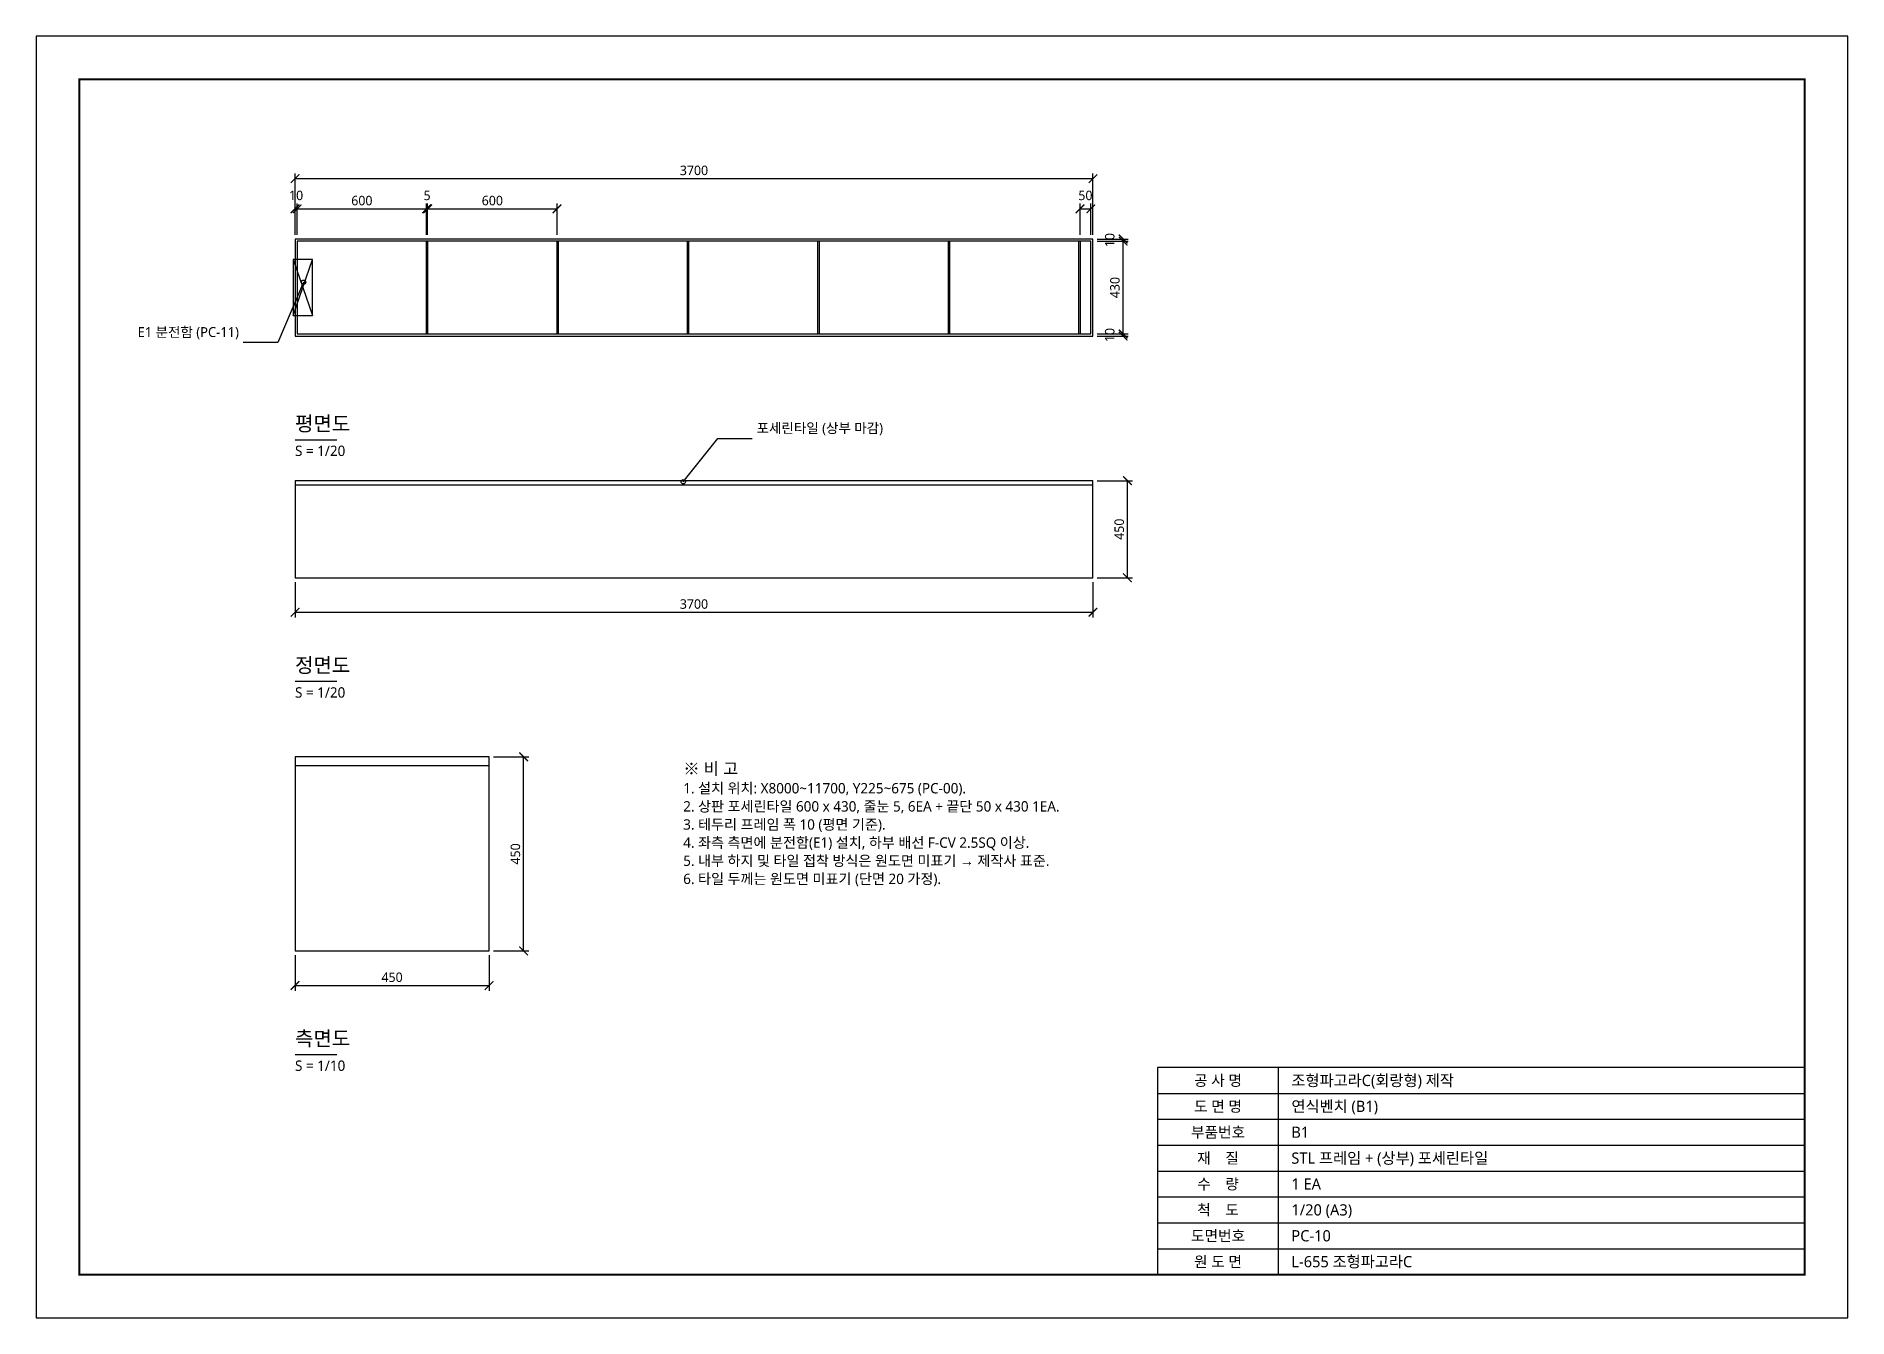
# Model space of a CAD drawing. Header units: millimetres. Extents: x 0 to 650420, y 0 to 14850.
# Drawn here: x 500000 to 508400, y 0 to 5940 of the extents above; entities that cross this region are included whole.
import ezdxf
from ezdxf.enums import TextEntityAlignment as Align

# ---------------------------------------------------------------- set-up
doc = ezdxf.new("R2010")
doc.units = ezdxf.units.MM
for name, color, linetype in [('DIM', 3, 'Continuous'), ('FRAME', 7, 'Continuous'), ('OUTLINE', 7, 'Continuous'), ('TEXT', 7, 'Continuous'), ('THIN', 8, 'Continuous')]:
    doc.layers.add(name, color=color, linetype=linetype)
doc.styles.add('KOR', font='NanumGothic.ttf')
doc.dimstyles.new('PART', dxfattribs={"dimtxt": 2.2, "dimasz": 2, "dimexe": 1.2, "dimexo": 1, "dimgap": 0.8, "dimtad": 1, "dimdec": 1, "dimlfac": 100, "dimdsep": 46, "dimtxsty": 'KOR', "dimblk": 'ARCHTICK', "dimcen": 2.5, "dimclrd": 3, "dimclre": 3, "dimclrt": 3, "dimazin": 3, "dimtfac": 0.5, "dimtmove": 2, "dimatfit": 3})

msp = doc.modelspace()

# ---------------------------------------------------------------- texts
at = {"layer": 'TEXT', "style": 'KOR'}
msp.add_text('E1 분전함 (PC-11)', height=46, dxfattribs=at).set_placement((500940, 4532), align=Align.BOTTOM_RIGHT)
for s, height, p in [('평면도', 68, (501200, 4090)), ('포세린타일 (상부 마감)', 46, (503340, 4087)), ('S = 1/20', 48, (501200, 3980)), ('정면도', 68, (501200, 2970)), ('S = 1/20', 48, (501200, 2860)), ('※ 비 고', 56, (503000, 2500)), ('1. 설치 위치: X8000~11700, Y225~675 (PC-00).', 48, (503000, 2416)), ('2. 상판 포세린타일 600 x 430, 줄눈 5, 6EA + 끝단 50 x 430 1EA.', 48, (503000, 2332)), ('3. 테두리 프레임 폭 10 (평면 기준).', 48, (503000, 2248)), ('4. 좌측 측면에 분전함(E1) 설치, 하부 배선 F-CV 2.5SQ 이상.', 48, (503000, 2164)), ('5. 내부 하지 및 타일 접착 방식은 원도면 미표기 → 제작사 표준.', 48, (503000, 2080)), ('6. 타일 두께는 원도면 미표기 (단면 20 가정).', 48, (503000, 1996)), ('측면도', 68, (501200, 1240)), ('S = 1/10', 48, (501200, 1130))]:
    msp.add_text(s, height=height, dxfattribs=at).set_placement(p, align=Align.BOTTOM_LEFT)
for s, p in [('공 사 명', (505480, 1100)), ('도 면 명', (505480, 980)), ('부품번호', (505480, 860)), ('재    질', (505480, 740)), ('수    량', (505480, 620)), ('척    도', (505480, 500)), ('도면번호', (505480, 380)), ('원 도 면', (505480, 260))]:
    msp.add_text(s, height=50, dxfattribs=at).set_placement(p, align=Align.MIDDLE_CENTER)
for s, p in [('조형파고라C(회랑형) 제작', (505820, 1100)), ('연식벤치 (B1)', (505820, 980)), ('B1', (505820, 860)), ('STL 프레임 + (상부) 포세린타일', (505820, 740)), ('1 EA', (505820, 620)), ('1/20 (A3)', (505820, 500)), ('PC-10', (505820, 380)), ('L-655 조형파고라C', (505820, 260))]:
    msp.add_text(s, height=52, dxfattribs=at).set_placement(p, align=Align.MIDDLE_LEFT)

# ---------------------------------------------------------------- blocks, each defined once
blk = doc.blocks.new('_ARCHTICK')
at = {"color": 0, "linetype": 'BYBLOCK', "const_width": 0.15}
blk.add_lwpolyline([(-0.5, -0.5), (0.5, 0.5)], dxfattribs=at)

# ---------------------------------------------------------------- dimensions: what is measured, and where the dimension line sits
at = {"layer": 'DIM'}
for base, p1, p2, override in [((501200, 5280), (501200, 5000), (504900, 5000), {"dimscale": 20, "dimlfac": 1}), ((501200, 5140), (501200, 5000), (501210, 5000), {"dimscale": 20, "dimlfac": 1}), ((501810, 5140), (501810, 5000), (501815, 5000), {"dimscale": 20, "dimlfac": 1}), ((504840, 5140), (504840, 5000), (504890, 5000), {"dimscale": 20, "dimlfac": 1}), ((501210, 5140), (501210, 5000), (501810, 5000), {"dimscale": 20, "dimlfac": 1}), ((501815, 5140), (501815, 5000), (502415, 5000), {"dimscale": 20, "dimlfac": 1}), ((501200, 3270), (501200, 3430), (504900, 3430), {"dimscale": 20, "dimlfac": 1}), ((501200, 1540), (501200, 1700), (502100, 1700), {"dimscale": 20, "dimlfac": 0.5})]:
    msp.add_linear_dim(base=base, p1=p1, p2=p2, dimstyle='PART', override=override, dxfattribs=at).render()
for base, p1, p2, override in [((505040, 4990), (504900, 4990), (504900, 5000), {"dimscale": 20, "dimlfac": 1}), ((505040, 4560), (504900, 4560), (504900, 4990), {"dimscale": 20, "dimlfac": 1}), ((505040, 4550), (504900, 4550), (504900, 4560), {"dimscale": 20, "dimlfac": 1}), ((505060, 3430), (504900, 3430), (504900, 3880), {"dimscale": 20, "dimlfac": 1}), ((502260, 1700), (502100, 1700), (502100, 2600), {"dimscale": 20, "dimlfac": 0.5})]:
    msp.add_linear_dim(base=base, p1=p1, p2=p2, angle=90, dimstyle='PART', override=override, dxfattribs=at).render()

# ---------------------------------------------------------------- linework, layer by layer
at = {"layer": 'DIM'}
for points in [[(501240, 4800), (501120, 4520), (500960, 4520)], [(503000, 3875), (503160, 4075), (503320, 4075)]]:
    msp.add_lwpolyline(points, dxfattribs=at)
for centre in [(501240, 4800), (503000, 3875)]:
    msp.add_circle(centre, 10, dxfattribs=at)
at = {"layer": 'FRAME'}
for points in [[(500000, 0), (508400, 0), (508400, 5940), (500000, 5940)], [(505200, 200), (508200, 200), (508200, 1160), (505200, 1160)]]:
    msp.add_lwpolyline(points, close=True, dxfattribs=at)
at = {"layer": 'FRAME', "const_width": 10}
msp.add_lwpolyline([(500200, 200), (508200, 200), (508200, 5740), (500200, 5740)], close=True, dxfattribs=at)
at = {"layer": 'OUTLINE'}
for points in [[(501200, 4550), (504900, 4550), (504900, 5000), (501200, 5000)], [(501192, 4645), (501281, 4645), (501281, 4905), (501192, 4905)], [(501200, 3430), (504900, 3430), (504900, 3880), (501200, 3880)], [(501200, 1700), (502100, 1700), (502100, 2600), (501200, 2600)]]:
    msp.add_lwpolyline(points, close=True, dxfattribs=at)
at = {"layer": 'TEXT'}
for points in [[(501200, 4070), (501393.8, 4070)], [(501200, 2950), (501393.8, 2950)], [(501200, 1220), (501393.8, 1220)]]:
    msp.add_lwpolyline(points, dxfattribs=at)
at = {"layer": 'THIN'}
for p, q in [((501192, 4645), (501281, 4905)), ((501192, 4905), (501281, 4645))]:
    msp.add_line(p, q, dxfattribs=at)
for points in [[(501210, 4560), (504890, 4560), (504890, 4990), (501210, 4990)], [(501210, 4560), (501810, 4560), (501810, 4990), (501210, 4990)], [(501815, 4560), (502415, 4560), (502415, 4990), (501815, 4990)], [(502420, 4560), (503020, 4560), (503020, 4990), (502420, 4990)], [(503025, 4560), (503625, 4560), (503625, 4990), (503025, 4990)], [(503630, 4560), (504230, 4560), (504230, 4990), (503630, 4990)], [(504235, 4560), (504835, 4560), (504835, 4990), (504235, 4990)], [(504840, 4560), (504890, 4560), (504890, 4990), (504840, 4990)], [(501200, 3860), (504900, 3860), (504900, 3880), (501200, 3880)], [(501200, 2560), (502100, 2560), (502100, 2600), (501200, 2600)]]:
    msp.add_lwpolyline(points, close=True, dxfattribs=at)
for points in [[(505760, 200), (505760, 1160)], [(505200, 1040), (508200, 1040)], [(505200, 920), (508200, 920)], [(505200, 800), (508200, 800)], [(505200, 680), (508200, 680)], [(505200, 560), (508200, 560)], [(505200, 440), (508200, 440)], [(505200, 320), (508200, 320)]]:
    msp.add_lwpolyline(points, dxfattribs=at)

msp.set_redraw_order([(e.dxf.handle, doc.entitydb.next_handle()) for e in msp.query("TEXT MTEXT ATTDEF DIMENSION ARC_DIMENSION")])  # texts and dimensions are drawn at this point

doc.saveas('drawing.dxf')
